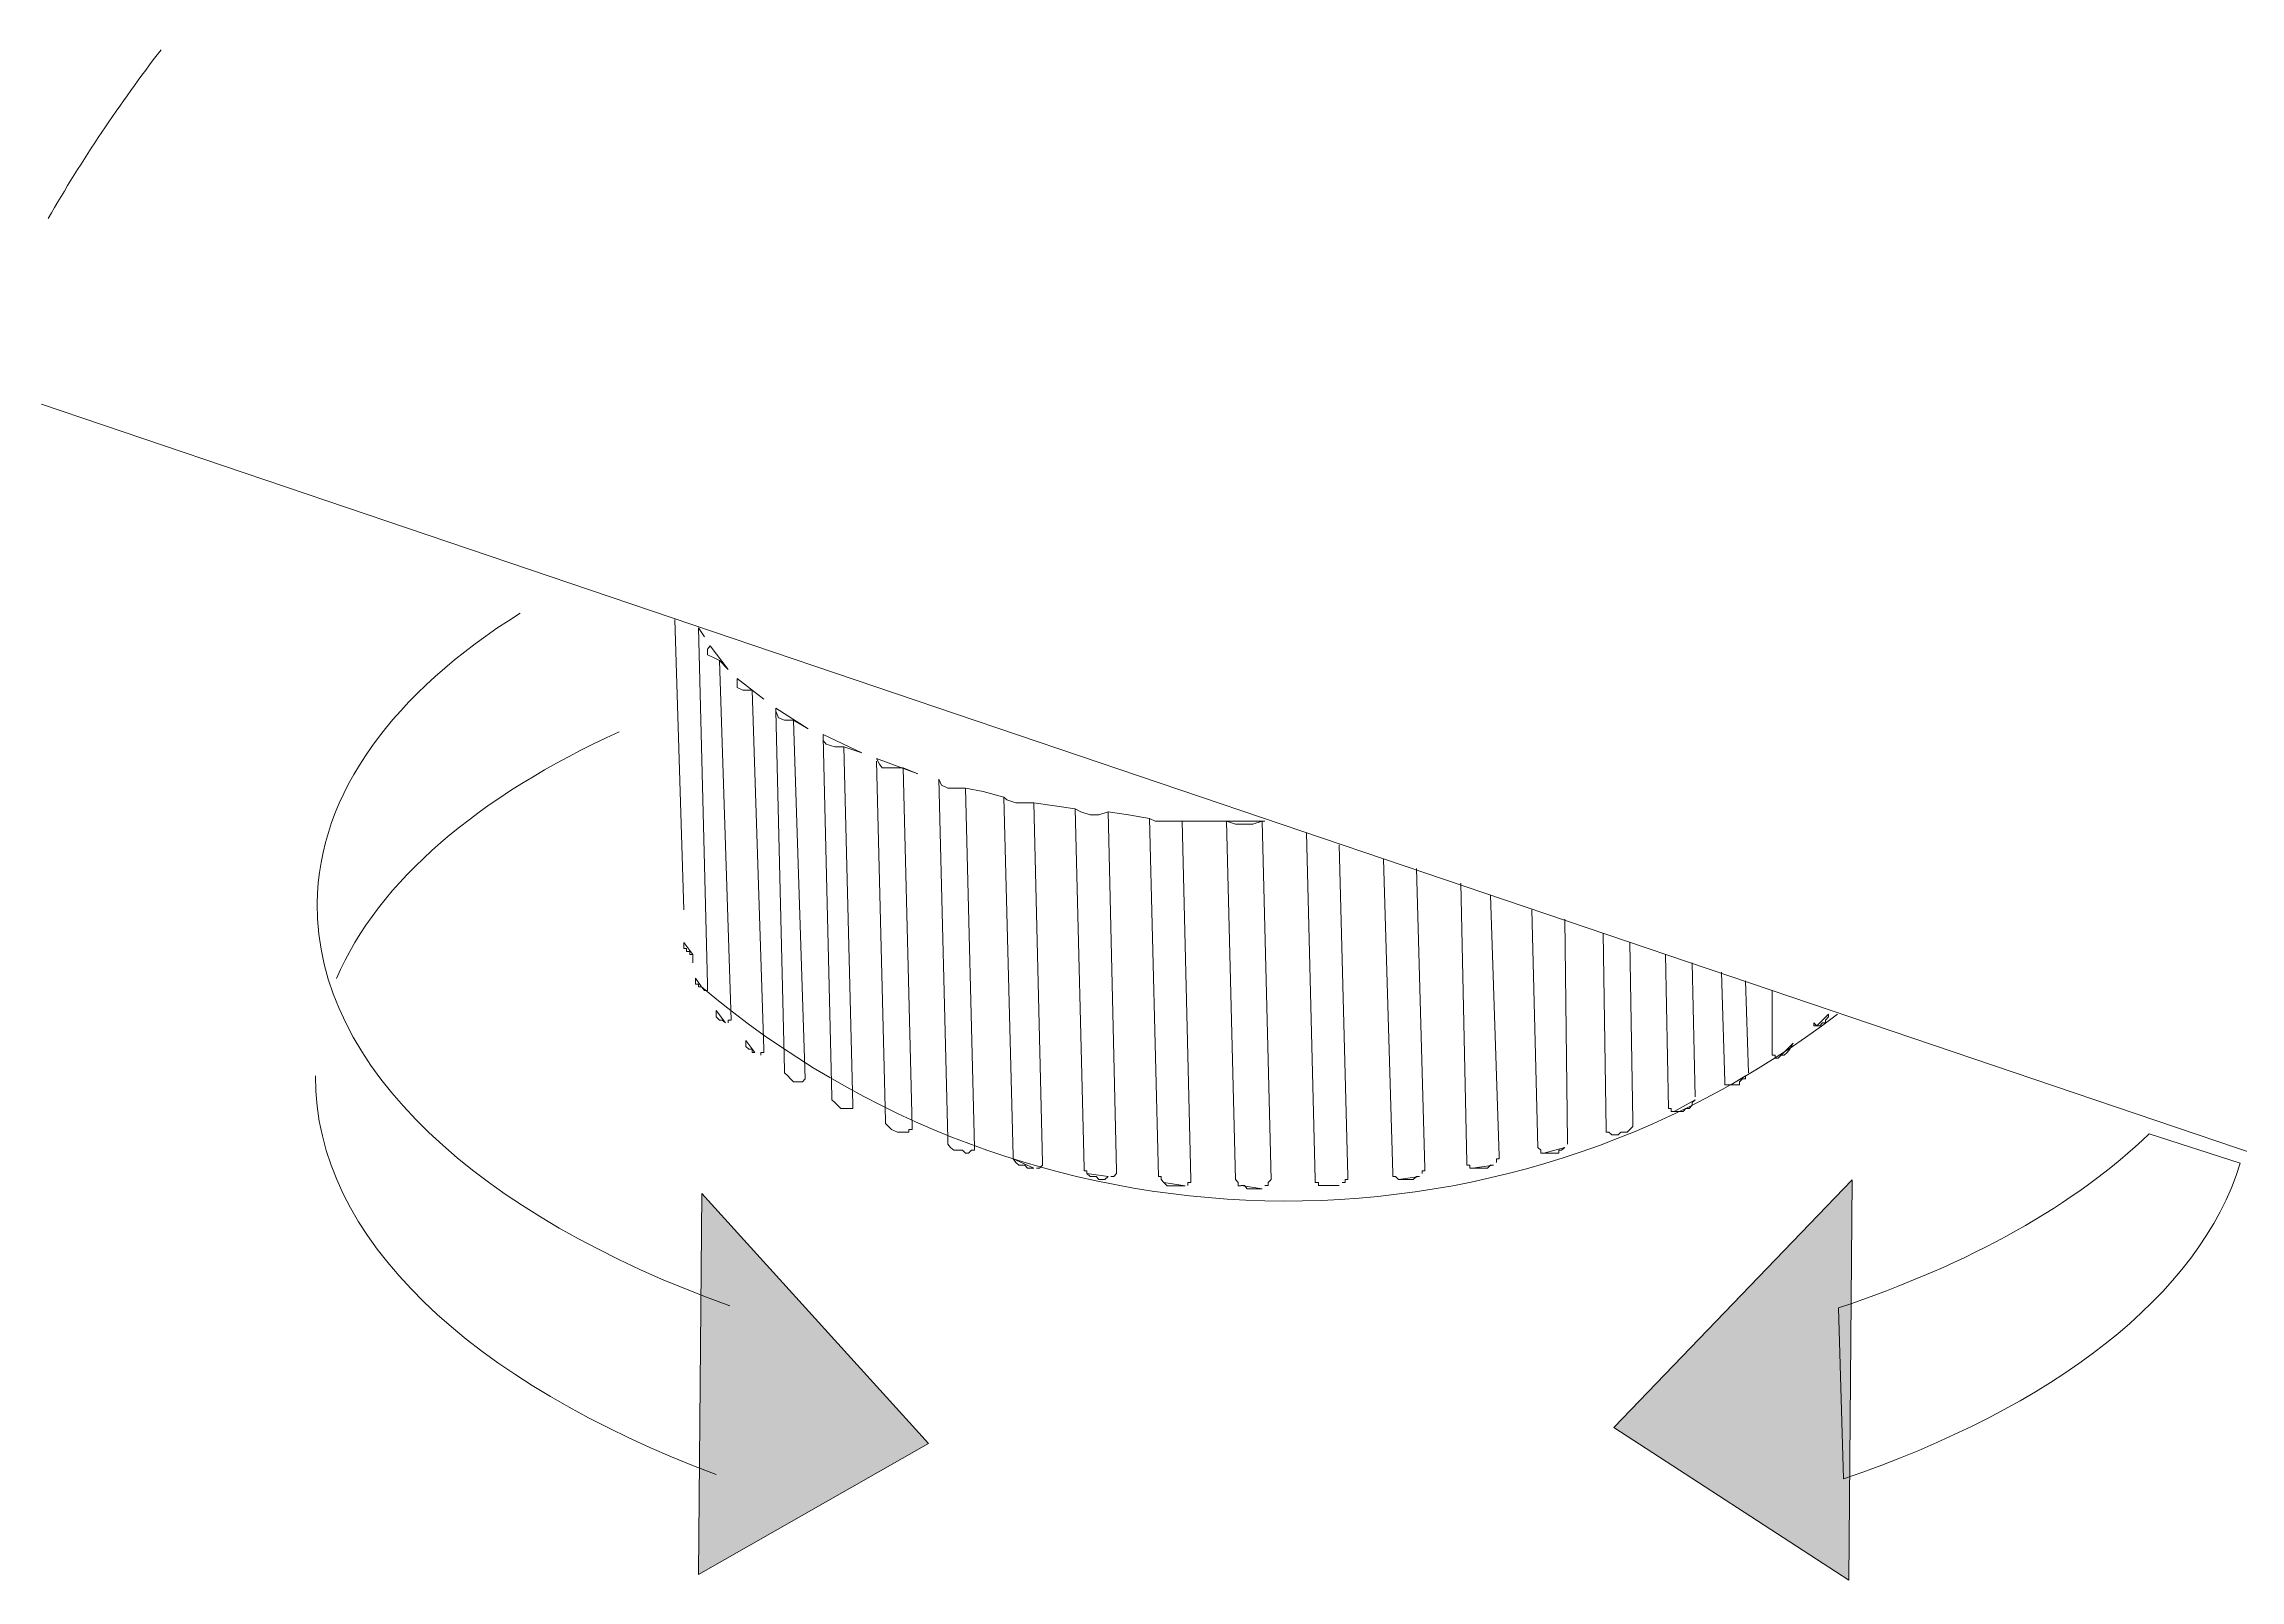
# Model space of a CAD drawing. Header units: metres. Extents: x -30.9 to 24.7, y -10.3 to 6.8.
# Drawn here: x 5.635 to 6.185, y -3.068 to -2.683 of the extents above; entities that cross this region are included whole.
import ezdxf

# ---------------------------------------------------------------- set-up
doc = ezdxf.new("R2010")
doc.units = ezdxf.units.M
doc.header["$MEASUREMENT"] = 0
doc.layers.add('PDF_Working_Num_Penna__7_Num_Penna__7', color=7, linetype='Continuous', lineweight=18)
doc.styles.add('GENERATED_STYLE_1', font='')
doc.styles.get('GENERATED_STYLE_1').set_extended_font_data('Arial')

msp = doc.modelspace()

# ---------------------------------------------------------------- hatches: boundary and pattern name
at = {"layer": 'PDF_Working_Num_Penna__7_Num_Penna__7', "linetype": 'Continuous', "lineweight": 18}
for points in [[(6.087704409436085, -2.96740492178095), (6.028000240901797, -3.029427930894949), (6.086897596347789, -3.067658918493931)], [(5.799588467407105, -2.970848519569685), (5.798715913993092, -3.066273590539353), (5.856376156037015, -3.033493073581335)]]:
    msp.add_hatch(color=7, dxfattribs=at).paths.add_polyline_path(points)

# ---------------------------------------------------------------- linework, layer by layer
at = {"layer": 'PDF_Working_Num_Penna__7_Num_Penna__7', "color": 7, "linetype": 'Continuous', "lineweight": 18, "flags": 128}
for points in [[(5.595410370888359, -2.828348594274603, 0.05845039326233752), (5.585011446639136, -2.91667371006722, 2.414272977141062), (5.966184494341334, -2.535505363315298, 0.123907744724792), (5.78665495478198, -2.580399991256527)], [(6.084049247326419, -2.925904847076035, -0.3524845976389991), (5.79949523567246, -2.919103711561318), (5.800218379255305, -2.919988217761828)]]:
    msp.add_lwpolyline(points, format="xyb", dxfattribs=at)
for points in [[(6.321764472188221, -3.006047085235309), (5.634138594405457, -2.773176922378592)], [(5.800218976894627, -2.919990608319125), (5.801001884409942, -2.919990608319125), (5.801001884409942, -2.919106102118615), (5.801001884409942, -2.918376982142521), (5.798712925796465, -2.829191265722383)], [(5.806183417354809, -2.9280796565785), (5.806183417354809, -2.927404324141627), (5.806906560937662, -2.927404324141627), (5.803954222673802, -2.837322148734483)], [(5.814319081481507, -2.936215918344525), (5.814319081481507, -2.935492774761675), (5.81510198899683, -2.935492774761675), (5.81510198899683, -2.934709867246362), (5.81214965073297, -2.844735266917663)], [(5.824019365360186, -2.942843738455091), (5.823236457844878, -2.942843738455091), (5.822513314262032, -2.942843738455091), (5.821790170679179, -2.94212059487224), (5.821067027096333, -2.941337687356928), (5.820284119581018, -2.940614543774076), (5.820284119581018, -2.939951164123698), (5.818054924900004, -2.850036327727462)], [(5.824019365360186, -2.942846129012386), (5.824742508943032, -2.942846129012386), (5.825465652525892, -2.94212298542954), (5.822513314262032, -2.852327676898238)], [(5.836613418848913, -2.949532517776769), (5.835830511333597, -2.949532517776769), (5.835107367750751, -2.949532517776769), (5.834384224167906, -2.949532517776769), (5.833661080585053, -2.9487555866547), (5.832878173069737, -2.948026466678606), (5.832155029486891, -2.947363087028224), (5.832155029486891, -2.946645919838621), (5.829985598738354, -2.856665343116676)], [(5.836614016488234, -2.949534908334066), (5.837396924003542, -2.949534908334066), (5.837396924003542, -2.948752000818752), (5.835107965390073, -2.858956692287451)], [(5.850713523435793, -2.955441377779756), (5.849990379852947, -2.955441377779756), (5.849267236270094, -2.955441377779756), (5.848544092687249, -2.955441377779756), (5.84703804158908, -2.954777998129375), (5.846314898006234, -2.95404887815328), (5.845531990490926, -2.953325734570436), (5.845531990490926, -2.952662354920051), (5.843302795809912, -2.862586155906158)], [(5.850714718714443, -2.955440780140432), (5.851437862297296, -2.955440780140432), (5.851437862297296, -2.95477740049005), (5.852280533745073, -2.95477740049005), (5.852280533745073, -2.954054256907202), (5.84999157513159, -2.864193208050189)], [(5.866318483842186, -2.960738852753609), (5.86559534025934, -2.960738852753609), (5.864872196676494, -2.959955945238294), (5.864149053093648, -2.959955945238294), (5.863366145578325, -2.959955945238294), (5.86264300199548, -2.959955945238294), (5.861860094480164, -2.959292565587912), (5.861196714829788, -2.958449894140131), (5.861196714829788, -2.957063370906905), (5.858907756216311, -2.867088770578201)], [(5.858909549134282, -2.867090563496175), (5.859632692717128, -2.868596614594338), (5.861198507747751, -2.869325734570433), (5.863367938496303, -2.869325734570433), (5.86559713317731, -2.869325734570433), (5.869995758606862, -2.870162429624967), (5.875237055484199, -2.871608716790664)], [(5.866320874399484, -2.960740645671581), (5.8671037819148, -2.95995773815627), (5.867826925497653, -2.95995773815627), (5.867826925497653, -2.959294358505884), (5.865597730816631, -2.869325734570433)], [(5.877526611737004, -2.96218693283728), (5.877526611737004, -2.961463789254433), (5.87523765312352, -2.871608716790664)], [(5.875238848402169, -2.871610509708637), (5.875961991985022, -2.872273889359017), (5.878191186666029, -2.873014962121605), (5.880480145279506, -2.873014962121605), (5.88270933996052, -2.873014962121605), (5.88789087290538, -2.873779940457181), (5.893072405850255, -2.874509060433274)], [(5.883433081182687, -2.964475891450755), (5.88415622476554, -2.964475891450755), (5.884879368348386, -2.963758724261156), (5.884879368348386, -2.963089368217526), (5.882709937599842, -2.873013169203633)], [(5.896037892179258, -2.965862414683981), (5.896037892179258, -2.965199035033599), (5.895362559742381, -2.965199035033599), (5.895362559742381, -2.964475891450755), (5.893073601128897, -2.874507267515302)], [(5.893073601128897, -2.874509658072597), (5.894531841081097, -2.875238778048692), (5.896808846908066, -2.876021685564009), (5.89903804158908, -2.876021685564009), (5.901327000202571, -2.875238778048692), (5.906406934462233, -2.876021685564009), (5.911690066092298, -2.876918144551007)], [(5.902004125557411, -2.966588546463456), (5.902727269140264, -2.966588546463456), (5.903450412723096, -2.965865402880604), (5.903450412723096, -2.965202023230226), (5.901328793120534, -2.87523937568802)], [(5.915320724989655, -2.968094597561619), (5.914657345339272, -2.967371453978771), (5.914657345339272, -2.966588546463456), (5.913922248969925, -2.966588546463456), (5.911693054288918, -2.876918742190336)], [(5.911694249567574, -2.876921132747631), (5.91315248951976, -2.87757255961152), (5.915321920268298, -2.87757255961152), (5.918334022464627, -2.87757255961152), (5.919840073562789, -2.87757255961152), (5.925744750090502, -2.87757255961152), (5.930986046967838, -2.87757255961152)], [(5.921287556007137, -2.968875712158958), (5.921287556007137, -2.968092804643643), (5.922070463522452, -2.968092804643643), (5.922070463522452, -2.967369661060795), (5.919841268841445, -2.877574352529495)], [(5.934663321732522, -2.968876309798283), (5.933940178149669, -2.968876309798283), (5.933940178149669, -2.968093402282967), (5.933217034566823, -2.96737025870012), (5.930987839885816, -2.877574950168817)], [(5.940570388817534, -2.968875712158958), (5.94145489501804, -2.968875712158958), (5.94145489501804, -2.968092804643643), (5.942136203848165, -2.967369661060795), (5.93990700916715, -2.877574352529495)], [(5.954066280047179, -2.968876309798283), (5.954066280047179, -2.968093402282967), (5.953223608599401, -2.968093402282967), (5.953223608599401, -2.96737025870012), (5.95105417785085, -2.880419713354236)], [(5.959970358935557, -2.96809399992229), (5.96075326645088, -2.96809399992229), (5.96075326645088, -2.967370856339445), (5.961416646101263, -2.967370856339445), (5.961416646101263, -2.966587948824127), (5.959187451420256, -2.883539988268328)], [(5.974069865883131, -2.96737025870012), (5.973346722300278, -2.966587351184804), (5.972623578717425, -2.966587351184804), (5.972623578717425, -2.965864207601957), (5.970334620103955, -2.887107297397266)], [(5.980036099261284, -2.965864207601957), (5.980036099261284, -2.965200827951575), (5.98069947891166, -2.965200827951575), (5.98069947891166, -2.964477684368727), (5.978589812095585, -2.889450043549964)], [(5.992629555110668, -2.964472903254132), (5.991906411527822, -2.964472903254132), (5.991906411527822, -2.963755736064531), (5.991183267944983, -2.963755736064531), (5.991183267944983, -2.963086380020901), (5.989677216846815, -2.893120744282072)], [(5.998595190849507, -2.963086380020901), (5.998595190849507, -2.9621899210339), (5.999318334432353, -2.9621899210339), (5.999318334432353, -2.961466777451053), (5.997148903683815, -2.896132846478395)], [(6.010466698394701, -2.960738852753609), (6.009743554811863, -2.960738852753609), (6.009743554811863, -2.959955945238294), (6.008960647296547, -2.959292565587912), (6.007514360130841, -2.89976171245778)], [(6.016431138854884, -2.958452284697431), (6.016431138854884, -2.95778890504705), (6.015707995272038, -2.902154660313744)], [(6.027531094031929, -2.956161533165979), (6.026795997662596, -2.955438389583129), (6.026072854079743, -2.955438389583129), (6.026072854079743, -2.954775009932753), (6.025349710496897, -2.905666986624819)], [(6.027531691671264, -2.956164521362602), (6.028362410332555, -2.956164521362602), (6.029085553915394, -2.956164521362602), (6.029760886352271, -2.955441377779756), (6.030531841081093, -2.955441377779756), (6.031314748596408, -2.955441377779756), (6.032037892179254, -2.954777998129375), (6.032761035762093, -2.95404887815328), (6.032761035762093, -2.952662354920051), (6.032037892179254, -2.907958933434918)], [(6.043137249716978, -2.950258051916913), (6.042414106134125, -2.950258051916913), (6.042414106134125, -2.949534908334066), (6.041690962551286, -2.949534908334066), (6.040955866181939, -2.910975219106517)], [(6.048379144233643, -2.946645919838621), (6.047644047864296, -2.913082495365293)], [(6.057297118236328, -2.943635012920947), (6.056573974653482, -2.943635012920947), (6.055791067138159, -2.943635012920947), (6.055791067138159, -2.942846129012386), (6.055008159622858, -2.915366672864176)], [(6.06175610523767, -2.940616336692052), (6.060973197722348, -2.917595269905858)], [(6.069168625781522, -2.936939061927372), (6.068445482198669, -2.936939061927372), (6.068445482198669, -2.936215918344525), (6.067662574683354, -2.936215918344525), (6.067662574683354, -2.935492774761675), (6.067662574683354, -2.919990010679802)], [(6.18488833293825, -2.963265671818302), (6.162094369095428, -2.955872873372162)], [(6.084317587383204, -2.999482614893155), (6.085512866032531, -3.042333354471818)]]:
    msp.add_lwpolyline(points, dxfattribs=at)
for points in [[(5.792807053990103, -2.827077415431035), (5.795036248671117, -2.899762310097104)], [(5.798712925796465, -2.82918947280441), (5.800218976894627, -2.831418667485419)], [(5.801665264060325, -2.833709419016872), (5.801001884409942, -2.834486350138938), (5.801001884409942, -2.835938613697879), (5.802448171575641, -2.83660199334826), (5.803954222673802, -2.83732513693111), (5.806183417354809, -2.839614095544585)], [(5.808413209675145, -2.841844485504245), (5.808413209675145, -2.842627393019557), (5.808413209675145, -2.844073680185254), (5.809859496840843, -2.844737059835635), (5.81214845545432, -2.844737059835635), (5.815100793718173, -2.847037971235606)], [(5.818054924900004, -2.849252822572826), (5.818054924900004, -2.850035730088138), (5.81877806848285, -2.851661309051236), (5.820284119581018, -2.852324688701618), (5.822513314262032, -2.852324688701618), (5.826188796108731, -2.854440331910938)], [(5.829986794016996, -2.855894986027179), (5.829986794016996, -2.857395060732093), (5.830709937599842, -2.858291519719094), (5.832879368348387, -2.858954899369479), (5.835108563029401, -2.858954899369479), (5.839626716323885, -2.860466926860886)], [(5.843303393449233, -2.86185285245479), (5.844026537032086, -2.863311092406979), (5.844749680614932, -2.864195598607484), (5.847038639228415, -2.864195598607484), (5.849990977492268, -2.864195598607484), (5.853666459338974, -2.865701649705647)], [(5.930988437525144, -2.87757255961152), (5.933217632206144, -2.878295703194368), (5.935506590819621, -2.878295703194368), (5.937616257635703, -2.878295703194368), (5.93990521624918, -2.87757255961152), (5.940568595899563, -2.87757255961152)], [(5.797265443352124, -2.91097462146719), (5.796542299769271, -2.91097462146719), (5.796542299769271, -2.910233548704603), (5.795699628321493, -2.910233548704603), (5.795699628321493, -2.909468570369027), (5.795036248671117, -2.909468570369027), (5.795036248671117, -2.908787261538908), (5.795036248671117, -2.907956542877622)], [(5.797265443352124, -2.910974023827865), (5.797265443352124, -2.913083690643941)], [(5.79949523567246, -2.919103113921993), (5.798712328157144, -2.919103113921993), (5.798712328157144, -2.918379970339144), (5.797989184574291, -2.918379970339144), (5.797989184574291, -2.91759706282383), (5.797989184574291, -2.916873919240984)], [(5.803171912797808, -2.925010181007005), (5.803171912797808, -2.925900663600761), (5.803171912797808, -2.926575996037638), (5.803954820313123, -2.927400738305678), (5.804618199963507, -2.927400738305678), (5.805460871411292, -2.928082047135797)], [(6.078868312020873, -2.928803995439996), (6.079591455603726, -2.928803995439996), (6.080254835254102, -2.928080851857152), (6.081037742769425, -2.928080851857152), (6.081037742769425, -2.927405519420276), (6.081820650284733, -2.926574800758988), (6.081820650284733, -2.92590544471536)], [(6.078868909660201, -2.928802800161348), (6.078086002144886, -2.928802800161348), (6.078086002144886, -2.9280796565785)], [(5.810583835702339, -2.932539241219169), (5.810583835702339, -2.934045292317332), (5.811366743217654, -2.934708671967714), (5.81214965073297, -2.934708671967714), (5.81214965073297, -2.935491579483029), (5.812872794315815, -2.935491579483029)], [(6.069168028142201, -2.936939659566697), (6.06989117172504, -2.936216515983853), (6.070674079240355, -2.936216515983853), (6.071456986755678, -2.935493372401002), (6.072120366406061, -2.934710464885686), (6.072903273921369, -2.933204413787523)], [(6.057297118236328, -2.943633817642299), (6.058020261819173, -2.943633817642299), (6.058743405402019, -2.943633817642299), (6.059526312917335, -2.943633817642299), (6.059526312917335, -2.942844933733735), (6.060249456500181, -2.942121790150891), (6.060972600083041, -2.942121790150891), (6.060972600083041, -2.941338882635575)], [(6.043138444995627, -2.950258051916913), (6.043921352510942, -2.950258051916913), (6.044644496093788, -2.950258051916913), (6.04541545082261, -2.950258051916913), (6.04609078325948, -2.949534908334066), (6.046873690774802, -2.949534908334066), (6.047644645503617, -2.948752000818752), (6.047644645503617, -2.948028857235903), (6.048379741872964, -2.947365477585521)], [(6.010466698394701, -2.960740645671581), (6.011249605910017, -2.960740645671581), (6.0119129855604, -2.960740645671581), (6.013478800591024, -2.960740645671581), (6.014201944173877, -2.960740645671581), (6.014201944173877, -2.95995773815627), (6.014925087756716, -2.95995773815627), (6.015707995272038, -2.959294358505884)], [(5.877526611737004, -2.962187530476603), (5.878189991387387, -2.963083989463604), (5.87892508775672, -2.963759321900479), (5.879696042485541, -2.963759321900479), (5.880478950000857, -2.963759321900479), (5.881154282437734, -2.96447648909008), (5.881925237166548, -2.96447648909008), (5.882708144681871, -2.96447648909008)], [(5.992630750389324, -2.964475891450755), (5.99335389397217, -2.964475891450755), (5.994136801487485, -2.964475891450755), (5.994919709002794, -2.964475891450755), (5.995583088653177, -2.964475891450755), (5.996365996168493, -2.964475891450755), (5.997148903683815, -2.963758724261156), (5.997872047266661, -2.963758724261156)], [(5.896039685097229, -2.965864207601957), (5.89681063982605, -2.966587351184804), (5.897533783408896, -2.966587351184804), (5.898316690924219, -2.966587351184804), (5.899039834507064, -2.96737025870012), (5.899774930876397, -2.96737025870012), (5.90049807445925, -2.96737025870012), (5.901328793120534, -2.966587351184804)], [(5.915322517907619, -2.96809399992229), (5.916105425422941, -2.968876907437606), (5.916888332938257, -2.968876907437606), (5.918334620103956, -2.968876907437606), (5.919057763686794, -2.968876907437606), (5.919840671202117, -2.968876907437606), (5.920611625930931, -2.968876907437606)], [(5.934664517011164, -2.968875712158958), (5.935507188458949, -2.968875712158958), (5.936170568109333, -2.969658619674272), (5.936953475624648, -2.969658619674272), (5.937616855275024, -2.969658619674272), (5.938459526722802, -2.969658619674272), (5.939905813888501, -2.969658619674272)], [(5.954064487129202, -2.968875712158958), (5.95478763071204, -2.968875712158958), (5.956233917877746, -2.968875712158958), (5.957016825393062, -2.968875712158958), (5.957739968975908, -2.968875712158958), (5.958463112558753, -2.968875712158958), (5.959186256141599, -2.968875712158958)], [(5.974071061161773, -2.96737025870012), (5.974794204744626, -2.96737025870012), (5.975577112259934, -2.96737025870012), (5.97630025584278, -2.96737025870012), (5.977083163358095, -2.96737025870012), (5.977746543008472, -2.96737025870012), (5.978589214456257, -2.966587351184804), (5.97931235803911, -2.966587351184804)], [(6.087704409436085, -2.96740492178095), (6.086897596347789, -3.067658918493931), (6.028000240901797, -3.029427930894949)], [(5.799588467407105, -2.970848519569685), (5.798715913993092, -3.066273590539353), (5.856376156037015, -3.033493073581335)]]:
    msp.add_lwpolyline(points, close=True, dxfattribs=at)
at = {"layer": 'PDF_Working_Num_Penna__7_Num_Penna__7', "color": 7, "linetype": 'Continuous', "lineweight": 18}
msp.add_arc((5.96552652064932, -2.916668810723102), 0.3805557717618662, 142.3840134134862, 150.0376740701739, dxfattribs=at)
for points in [[(5.703219126304468, -2.898192311591201), (5.70347611121408, -2.870527587252345), (5.722409325019541, -2.845325136931114), (5.754018468901201, -2.825489487745394)], [(5.708051637883727, -2.916967748614958), (5.71843860934645, -2.892607969741507), (5.743700823600136, -2.871212481918407), (5.778871897856824, -2.855171842444328)], [(5.806556941932726, -2.999002710515448), (5.743745048910156, -2.976346203717302), (5.702812731563682, -2.939364282306874), (5.703219126304475, -2.898192909230525)], [(5.702812731563682, -2.941408208797236), (5.702412313216158, -2.981952060582682), (5.742017871261865, -3.01839013020766), (5.803150397782105, -3.041196046836982)], [(6.162094369095428, -2.955872873372162), (6.143944062805275, -2.973568973775567), (6.11708615155473, -2.98855776803823), (6.084317587383204, -2.999482614893152)], [(6.162094369095428, -2.955872873372162), (6.143944062805275, -2.973568973775567), (6.11708615155473, -2.98855776803823), (6.084317587383204, -2.999482614893152)], [(6.085512866032531, -3.042333354471818), (6.13791985841263, -3.024487844237246), (6.174919709002793, -2.996279268112938), (6.184888332938236, -2.963265671818302)], [(6.085512866032531, -3.042333354471818), (6.13791985841263, -3.024487844237246), (6.174919709002793, -2.996279268112938), (6.184888332938236, -2.963265671818302)]]:
    msp.add_open_spline(points, degree=3, dxfattribs=at)

# ---------------------------------------------------------------- texts
at = {"layer": 'PDF_Working_Num_Penna__7_Num_Penna__7', "color": 7, "linetype": 'Continuous', "lineweight": 18, "insert": (5.634750577073923, -2.682921481062422), "char_height": 7.700442626624752e-06, "attachment_point": 7, "style": 'GENERATED_STYLE_1'}
msp.add_mtext('\\A1;{\\pql;\\fArial|b0|i0|c0|p34;4x}', dxfattribs=at)

doc.saveas('drawing.dxf')
